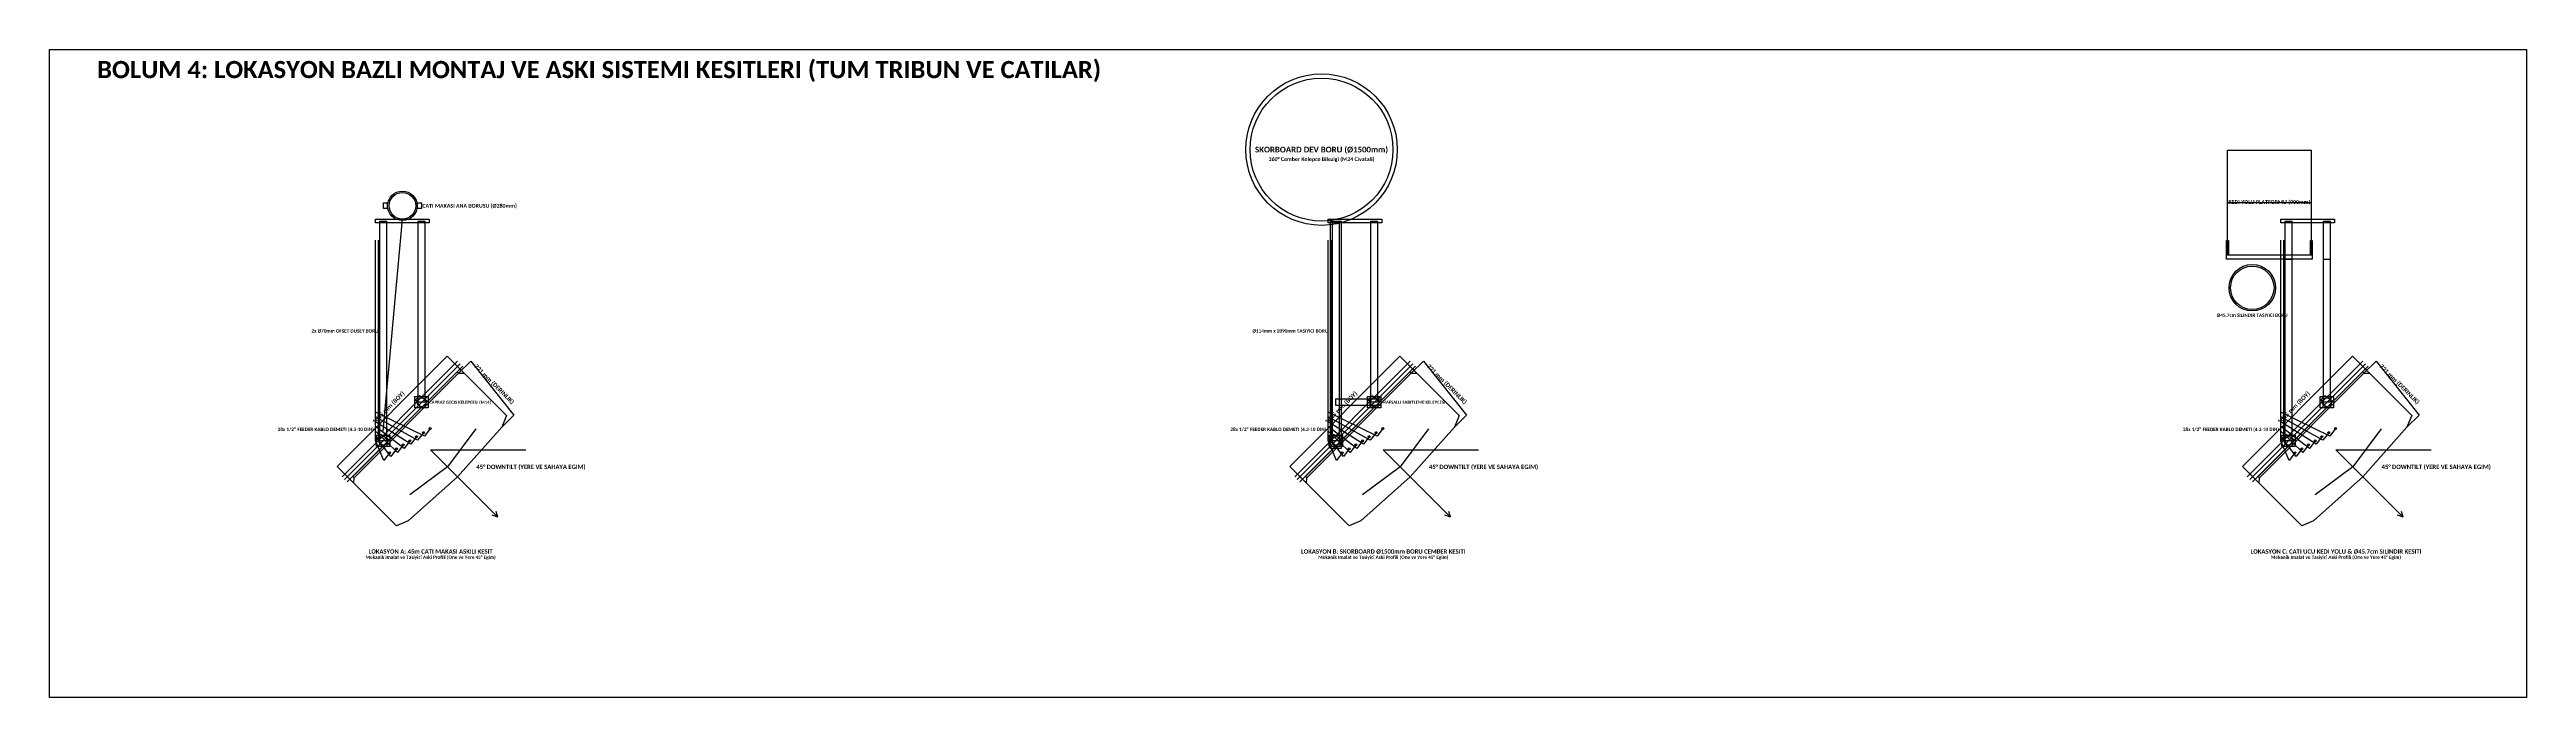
# Model space of a CAD drawing. Header units: millimetres. Extents: x -21500 to 32690, y -2600 to 19800.
# Drawn here: x -18000 to 8000, y -2600 to 4200 of the extents above; entities that cross this region are included whole.
import ezdxf
from ezdxf.enums import TextEntityAlignment as Align

# ---------------------------------------------------------------- set-up
doc = ezdxf.new("R2010")
doc.units = ezdxf.units.MM
for name, color, linetype in [('CELIK_KIRIS_KOLON', 9, 'CONTINUOUS'), ('EKP_MATSING_ANTEN', 2, 'CONTINUOUS'), ('KABLO_TAVALARI', 6, 'CONTINUOUS'), ('METIN_BILGI', 7, 'CONTINUOUS'), ('MONTAJ_BORULARI', 2, 'CONTINUOUS'), ('OLCULER', 1, 'CONTINUOUS'), ('ZEMIN_PLATFORM', 8, 'CONTINUOUS')]:
    doc.layers.add(name, color=color, linetype=linetype)
doc.styles.get("Standard").update_dxf_attribs({"font": 'calibrib.ttf'})

msp = doc.modelspace()

# ---------------------------------------------------------------- linework, layer by layer
at = {"layer": 'CELIK_KIRIS_KOLON'}
for p, q in [((4862, 2045), (4862, 3145)), ((4862, 3145), (5742, 3145)), ((5742, 2045), (5742, 3145)), ((-14498, 194), (-14296, 2420)), ((4862, 2595), (5742, 2595)), ((-13720, 818), (-14818, -280)), ((-13720, 818), (-13706, 804)), ((-3720, 818), (-4818, -280)), ((-3720, 818), (-3706, 804)), ((6280, 818), (5182, -280)), ((6280, 818), (6294, 804)), ((-14117, 564), (-14160, 522)), ((-14160, 522), (-14102, 436)), ((-14031, 507), (-14117, 564)), ((-4117, 564), (-4160, 522)), ((-4160, 522), (-4102, 436)), ((-4031, 507), (-4117, 564)), ((5883, 564), (5840, 522)), ((5840, 522), (5898, 436)), ((5969, 507), (5883, 564)), ((-14102, 436), (-14031, 507)), ((-4102, 436), (-4031, 507)), ((5898, 436), (5969, 507)), ((-14522, 160), (-14564, 117)), ((-14564, 117), (-14507, 31)), ((-14436, 102), (-14522, 160)), ((-14507, 31), (-14436, 102)), ((-4522, 160), (-4564, 117)), ((-4564, 117), (-4507, 31)), ((-4436, 102), (-4522, 160)), ((-4507, 31), (-4436, 102)), ((5478, 160), (5436, 117)), ((5436, 117), (5493, 31)), ((5564, 102), (5478, 160)), ((5493, 31), (5564, 102)), ((-14818, -280), (-14804, -294)), ((-4818, -280), (-4804, -294)), ((5182, -280), (5196, -294))]:
    msp.add_line(p, q, dxfattribs=at)
for points in [[(-14578, 2380), (-14578, 2420), (-14014, 2420), (-14014, 2380)], [(-14496, 2530), (-14496, 2590), (-14456, 2590), (-14456, 2530)], [(-14136, 2530), (-14136, 2590), (-14096, 2590), (-14096, 2530)], [(-4578, 2380), (-4578, 2420), (-4014, 2420), (-4014, 2380)], [(5422, 2380), (5422, 2420), (5986, 2420), (5986, 2380)], [(-14164, 438), (-14164, 558), (-14024, 558), (-14024, 438)], [(-4498, 463), (-4498, 533), (-4024, 533), (-4024, 463)], [(-4164, 438), (-4164, 558), (-4024, 558), (-4024, 438)], [(5836, 438), (5836, 558), (5976, 558), (5976, 438)], [(-14568, 34), (-14568, 154), (-14428, 154), (-14428, 34)], [(-4568, 34), (-4568, 154), (-4428, 154), (-4428, 34)], [(5432, 34), (5432, 154), (5572, 154), (5572, 34)]]:
    msp.add_lwpolyline(points, close=True, dxfattribs=at)
for centre, radius in [((-4648, 3150), 795), ((-14296, 2560), 155), ((-14094, 498), 46.1), ((-4094, 498), 46.1), ((5906, 498), 46.1), ((-14498, 94), 46.1), ((-4498, 94), 46.1), ((5502, 94), 46.1)]:
    msp.add_circle(centre, radius, dxfattribs=at)
at = {"layer": 'EKP_MATSING_ANTEN'}
for p, q in [((-14804, -294), (-13706, 804)), ((-13706, 804), (-13649, 805)), ((-13649, 805), (-13202, 359)), ((-4804, -294), (-3706, 804)), ((-3706, 804), (-3649, 805)), ((-3649, 805), (-3202, 359)), ((5196, -294), (6294, 804)), ((6294, 804), (6351, 805)), ((6351, 805), (6798, 359)), ((-13202, 359), (-13254, 236)), ((-3202, 359), (-3254, 236)), ((6798, 359), (6746, 236)), ((-13526, 219), (-13822, -178)), ((-13254, 236), (-13717, -283)), ((-3526, 219), (-3822, -178)), ((-3254, 236), (-3717, -283)), ((6474, 219), (6178, -178)), ((6746, 236), (6283, -283)), ((-13822, -178), (-14219, -474)), ((-3822, -178), (-4219, -474)), ((6178, -178), (5781, -474)), ((-14805, -351), (-14804, -294)), ((-14359, -798), (-14805, -351)), ((-13717, -283), (-14236, -746)), ((-4805, -351), (-4804, -294)), ((-4359, -798), (-4805, -351)), ((-3717, -283), (-4236, -746)), ((5195, -351), (5196, -294)), ((5641, -798), (5195, -351)), ((6283, -283), (5764, -746)), ((-14236, -746), (-14359, -798)), ((-4236, -746), (-4359, -798)), ((5764, -746), (5641, -798))]:
    msp.add_line(p, q, dxfattribs=at)
at = {"layer": 'KABLO_TAVALARI'}
for p, q in [((-14578, 94), (-14578, 2200)), ((-14548, 94), (-14548, 2200)), ((-4578, 94), (-4578, 2200)), ((-4548, 94), (-4548, 2200)), ((5422, 94), (5422, 2200)), ((5452, 94), (5452, 2200)), ((-14065, 142), (-14578, 394)), ((-14136, 99), (-14578, 344)), ((-14207, 57), (-14578, 294)), ((-4065, 142), (-4578, 394)), ((-4136, 99), (-4578, 344)), ((-4207, 57), (-4578, 294)), ((5935, 142), (5422, 394)), ((5864, 99), (5422, 344)), ((5793, 57), (5422, 294)), ((-14277, 14), (-14578, 244)), ((-14348, -28), (-14578, 194)), ((-14419, -70), (-14578, 144)), ((-14490, -113), (-14578, 94)), ((-14359, 10), (-14419, -70)), ((-14288, 52), (-14348, -28)), ((-14217, 94), (-14277, 14)), ((-14147, 137), (-14207, 57)), ((-14076, 179), (-14136, 99)), ((-14005, 222), (-14065, 142)), ((-4277, 14), (-4578, 244)), ((-4348, -28), (-4578, 194)), ((-4419, -70), (-4578, 144)), ((-4490, -113), (-4578, 94)), ((-4359, 10), (-4419, -70)), ((-4288, 52), (-4348, -28)), ((-4217, 94), (-4277, 14)), ((-4147, 137), (-4207, 57)), ((-4076, 179), (-4136, 99)), ((-4005, 222), (-4065, 142)), ((5723, 14), (5422, 244)), ((5652, -28), (5422, 194)), ((5581, -70), (5422, 144)), ((5510, -113), (5422, 94)), ((5641, 10), (5581, -70)), ((5712, 52), (5652, -28)), ((5783, 94), (5723, 14)), ((5853, 137), (5793, 57)), ((5924, 179), (5864, 99)), ((5995, 222), (5935, 142)), ((-14430, -33), (-14490, -113)), ((-4430, -33), (-4490, -113)), ((5570, -33), (5510, -113))]:
    msp.add_line(p, q, dxfattribs=at)
for centre in [(-14359, 10), (-14288, 52), (-14217, 94), (-14147, 137), (-14076, 179), (-14005, 222), (-4359, 10), (-4288, 52), (-4217, 94), (-4147, 137), (-4076, 179), (-4005, 222), (5641, 10), (5712, 52), (5783, 94), (5853, 137), (5924, 179), (5995, 222), (-14430, -33), (-4430, -33), (5570, -33)]:
    msp.add_circle(centre, 10, dxfattribs=at)
at = {"layer": 'METIN_BILGI'}
msp.add_lwpolyline([(-18000, -2600), (-18000, 4200), (8000, 4200), (8000, -2600)], close=True, dxfattribs=at)
at = {"layer": 'MONTAJ_BORULARI'}
for p, q in [((-13716, 930), (-14930, -284)), ((-13689, 903), (-14903, -311)), ((-13662, 876), (-14876, -338)), ((-3716, 930), (-4930, -284)), ((-3689, 903), (-4903, -311)), ((-3662, 876), (-4876, -338)), ((6284, 930), (5070, -284)), ((6311, 903), (5097, -311)), ((6338, 876), (5124, -338))]:
    msp.add_line(p, q, dxfattribs=at)
for points in [[(-14533, 94), (-14533, 2400), (-14463, 2400), (-14463, 94)], [(-14129, 498), (-14129, 2400), (-14059, 2400), (-14059, 498)], [(-4555, 14), (-4555, 2400), (-4441, 2400), (-4441, 14)], [(-4533, 94), (-4533, 2400), (-4463, 2400), (-4463, 94)], [(-4129, 498), (-4129, 2400), (-4059, 2400), (-4059, 498)], [(5467, 94), (5467, 2400), (5537, 2400), (5537, 94)], [(5871, 498), (5871, 2400), (5941, 2400), (5941, 498)], [(5467, 94), (5467, 2000), (5537, 2000), (5537, 94)], [(5871, 498), (5871, 2000), (5941, 2000), (5941, 498)]]:
    msp.add_lwpolyline(points, close=True, dxfattribs=at)
for centre, radius in [((-4648, 3150), 750), ((-14296, 2560), 140), ((5122, 1700), 244), ((5122, 1700), 228)]:
    msp.add_circle(centre, radius, dxfattribs=at)
at = {"layer": 'OLCULER'}
for p, q in [((-14981, -175), (-13825, 981)), ((-13649, 805), (-13825, 981)), ((-13706, 804), (-13578, 931)), ((-13578, 931), (-13126, 364)), ((-4981, -175), (-3825, 981)), ((-3649, 805), (-3825, 981)), ((-3706, 804), (-3578, 931)), ((-3578, 931), (-3126, 364)), ((5019, -175), (6175, 981)), ((6351, 805), (6175, 981)), ((6294, 804), (6422, 931)), ((6422, 931), (6874, 364)), ((-13254, 236), (-13126, 364)), ((-3254, 236), (-3126, 364)), ((6746, 236), (6874, 364)), ((-14000, 0), (-13000, 0)), ((-14000, 0), (-13293, -707)), ((-4000, 0), (-3000, 0)), ((-4000, 0), (-3293, -707)), ((6000, 0), (7000, 0)), ((6000, 0), (6707, -707)), ((-14805, -351), (-14981, -175)), ((-4805, -351), (-4981, -175)), ((5195, -351), (5019, -175)), ((-13293, -707), (-13353, -687)), ((-13293, -707), (-13313, -647)), ((-3293, -707), (-3353, -687)), ((-3293, -707), (-3313, -647)), ((6707, -707), (6647, -687)), ((6707, -707), (6687, -647))]:
    msp.add_line(p, q, dxfattribs=at)
at = {"layer": 'ZEMIN_PLATFORM'}
for points in [[(4852, 2045), (4852, 2195), (4872, 2195), (4872, 2045)], [(5732, 2045), (5732, 2195), (5752, 2195), (5752, 2045)], [(4852, 2000), (4852, 2045), (5752, 2045), (5752, 2000)]]:
    msp.add_lwpolyline(points, close=True, dxfattribs=at)

# ---------------------------------------------------------------- texts
at = {"layer": 'KABLO_TAVALARI'}
for p in [(-14598, 214), (-4598, 214), (5402, 214)]:
    msp.add_text('28x 1/2" FEEDER KABLO DEMETI (4.3-10 DIN)', height=35, dxfattribs=at).set_placement(p, align=Align.MIDDLE_RIGHT)
at = {"layer": 'METIN_BILGI'}
msp.add_text('BOLUM 4: LOKASYON BAZLI MONTAJ VE ASKI SISTEMI KESITLERI (TUM TRIBUN VE CATILAR)', height=180, dxfattribs=at).set_placement((-17500, 3900))
for s, height, p in [('SKORBOARD DEV BORU (Ø1500mm)', 60, (-4648, 3150)), ('360° Cember Kelepce Bilezigi (M24 Civatali)', 40, (-4648, 3050)), ('KEDI YOLU PLATFORMU (900mm)', 40, (5302, 2600)), ('Ø45.7cm SILINDIR TASIYICI BORU', 35, (5122, 1412)), ('Mekanik Imalat ve Tasiyici Aski Profili (One ve Yere 45° Egim)', 35, (-14000, -1128)), ('LOKASYON A: 45m CATI MAKASI ASKILI KESIT', 45, (-14000, -1068)), ('LOKASYON B: SKORBOARD Ø1500mm BORU CEMBER KESITI', 45, (-4000, -1068)), ('Mekanik Imalat ve Tasiyici Aski Profili (One ve Yere 45° Egim)', 35, (-4000, -1128)), ('LOKASYON C: CATI UCU KEDI YOLU & Ø45.7cm SILINDIR KESITI', 45, (6000, -1068)), ('Mekanik Imalat ve Tasiyici Aski Profili (One ve Yere 45° Egim)', 35, (6000, -1128))]:
    msp.add_text(s, height=height, dxfattribs=at).set_placement(p, align=Align.MIDDLE_CENTER)
for s, height, p in [('CATI MAKASI ANA BORUSU (Ø280mm)', 40, (-14086, 2560)), ('CAPRAZ GECIS KELEPCESI (M14)', 32, (-14014, 498)), ('MAFSALLI SABITLEME KELEPCESI', 32, (-4014, 498))]:
    msp.add_text(s, height=height, dxfattribs=at).set_placement(p, align=Align.MIDDLE_LEFT)
for s, p in [('2x Ø70mm OFSET DUSEY BORU', (-14548, 1247)), ('Ø114mm x 2090mm TASIYICI BORU', (-4578, 1247))]:
    msp.add_text(s, height=35, dxfattribs=at).set_placement(p, align=Align.MIDDLE_RIGHT)
at = {"layer": 'OLCULER'}
for s, rotation, p in [('721 mm (DERINLIK)', -45, (-13332, 688)), ('721 mm (DERINLIK)', -45, (-3332, 688)), ('721 mm (DERINLIK)', -45, (6668, 688)), ('1635 mm (BOY)', 45, (-14443, 443)), ('1635 mm (BOY)', 45, (-4443, 443)), ('1635 mm (BOY)', 45, (5557, 443))]:
    msp.add_text(s, height=45, rotation=rotation, dxfattribs=at).set_placement(p, align=Align.MIDDLE_CENTER)
for p in [(-13520, -180), (-3520, -180), (6480, -180)]:
    msp.add_text('45° DOWNTILT (YERE VE SAHAYA EGIM)', height=45, dxfattribs=at).set_placement(p, align=Align.MIDDLE_LEFT)

doc.saveas('drawing.dxf')
